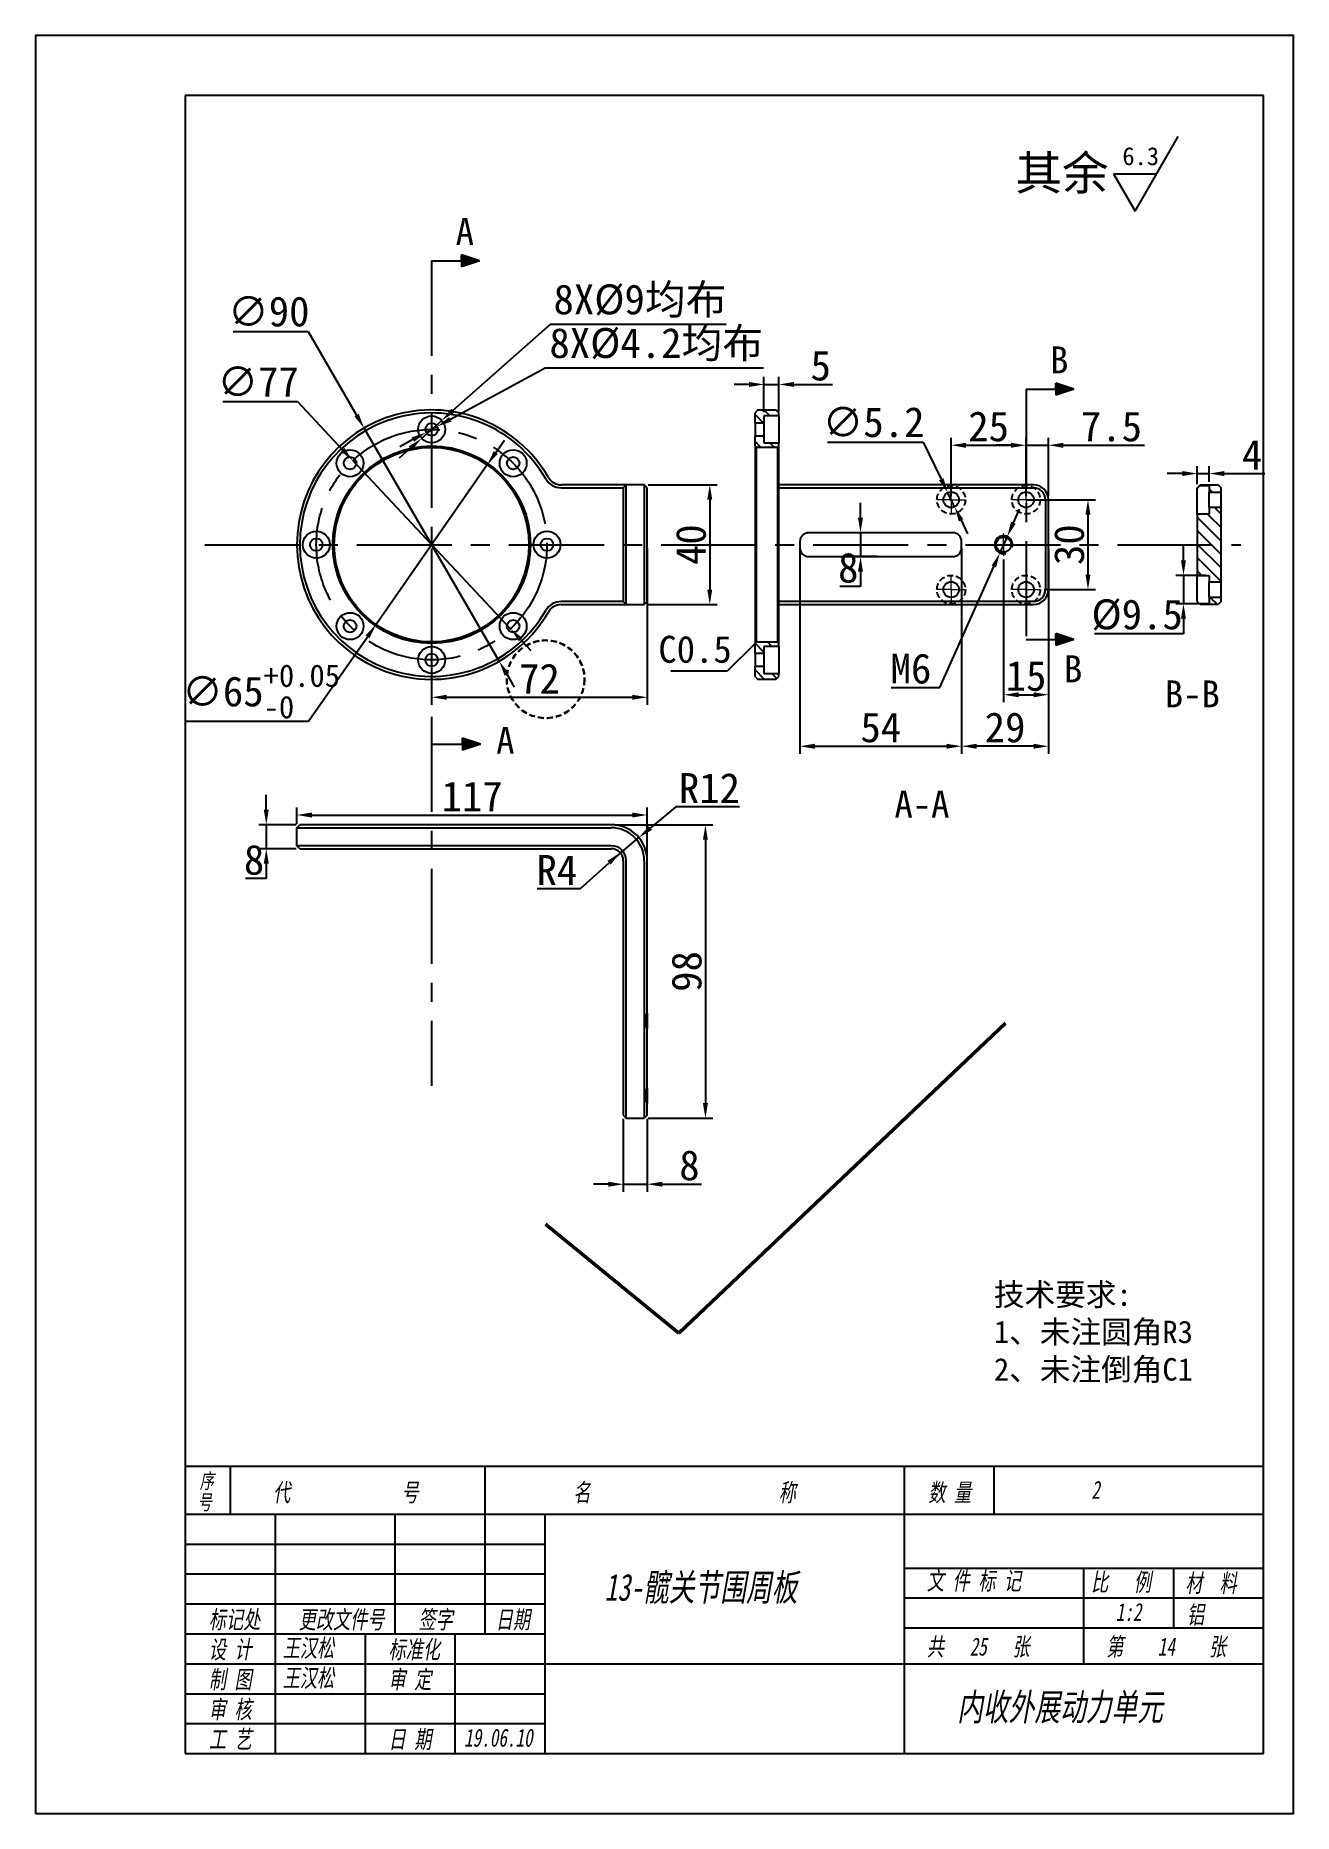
# Model space of a CAD drawing. Header units: millimetres. Extents: x 8840 to 20870, y -7456 to 1741.
# Drawn here: x 13255 to 13675, y -6250 to -5656 of the extents above; entities that cross this region are included whole.
import ezdxf

# ---------------------------------------------------------------- set-up
doc = ezdxf.new("R2010")
doc.units = ezdxf.units.MM
doc.linetypes.add('CENTER', pattern=[50.8, 31.75, -6.35, 6.35, -6.35])
doc.linetypes.add('JIS_02_2.0', pattern=[3, 2, -1])
doc.layers.get('0').update_dxf_attribs({"lineweight": 25})
for name, color, linetype in [('中心线', 5, 'CENTER'), ('临时线', 6, 'Continuous'), ('剖面线', 3, 'Continuous'), ('尺寸', 4, 'Continuous'), ('尺寸标注', 4, 'Continuous'), ('文字', 7, 'Continuous'), ('细实线', 2, 'Continuous'), ('虚线', 1, 'JIS_02_2.0')]:
    doc.layers.add(name, color=color, linetype=linetype)
doc.layers.add('粗实线', color=7, linetype='Continuous', lineweight=25)
doc.styles.get("Standard").update_dxf_attribs({"font": ''})
doc.styles.add('样式 2', font='', dxfattribs={"width": 0.7, "oblique": 10})
doc.styles.get('Standard').set_extended_font_data('SimSun')
doc.styles.get('样式 2').set_extended_font_data('SimSun')
doc.dimstyles.new('ISO-25 1.2', dxfattribs={"dimscale": 2, "dimtxt": 5, "dimasz": 2.5, "dimexe": 1.25, "dimexo": 0.625, "dimtad": 1, "dimtoh": 1, "dimdsep": 46, "dimtxsty": 'Standard', "dimcen": 2.5, "dimclrt": 7, "dimadec": 0, "dimazin": 0, "dimtfac": 1, "dimtmove": 0, "dimatfit": 3, "dimfxl": 1, "dimarcsym": 0})
pattern_1 = [(135, (13914.16, -6116.181), (2.245064, 2.245064), [])]
pattern_2 = [(135, (13672.85, -6116.181), (2.245064, 2.245064), [])]

msp = doc.modelspace()

# ---------------------------------------------------------------- texts
at = {"style": '样式 2', "oblique": 10, "width": 0.7}
for s, height, p in [('序', 5, (13309.726, -6141.222)), ('代             号', 6, (13334.244, -6145.566)), ('名                      称', 6, (13434.506, -6145.566)), ('数 量', 6, (13553.019, -6145.566)), ('2', 6, (13607.449, -6144.709)), ('号', 5, (13309.034, -6148.329)), ('13-髋关节围周板', 9, (13444.907, -6178.755)), ('文 件 标 记', 6, (13552.524, -6175.083)), ('比   例', 6, (13607.372, -6175.52)), ('材  料', 6, (13638.846, -6175.837)), ('标记处', 6, (13312.783, -6188.036)), ('更改文件号', 6, (13342.783, -6188.036)), ('签字', 6, (13382.783, -6188.036)), ('日期', 6, (13408.561, -6188.036)), ('1:2', 6, (13615.588, -6185.52)), ('铝', 6, (13639.399, -6186.405)), ('设 计', 6, (13312.783, -6198.036)), ('王汉松', 6, (13337.449, -6197.52)), ('标准化', 6, (13372.783, -6198.036)), ('共   25   张', 6, (13552.524, -6197.083)), ('第    14    张', 6, (13612.447, -6197.083)), ('制 图', 6, (13312.783, -6208.036)), ('王汉松', 6, (13337.449, -6207.52)), ('审 定', 6, (13372.783, -6208.036)), ('审 核', 6, (13312.783, -6218.036)), ('内收外展动力单元', 9, (13562.64, -6218.755)), ('工 艺', 6, (13312.783, -6228.036)), ('日 期', 6, (13372.783, -6228.036)), ('19.06.10', 6, (13398, -6227.515))]:
    msp.add_text(s, height=height, dxfattribs=at).set_placement(p)
at = {"layer": '尺寸标注', "insert": (13462.868, -5856.375), "char_height": 9, "attachment_point": 1}
msp.add_mtext_dynamic_manual_height_columns('{\\C7;C0.5}', width=14.2971, gutter_width=18.824, heights=[0], dxfattribs=at)
at = {"layer": '尺寸标注', "color": 7, "insert": (13330.214, -5874.935), "char_height": 10, "attachment_point": 5}
msp.add_mtext('\\A1;∅65{\\H7.500000;\\S+0.05^ -0;}', dxfattribs=at)
at = {"layer": '文字'}
msp.add_text('其余', height=11.4, dxfattribs=at).set_placement((13582.096, -5707.423))
at = {"layer": '文字', "ltscale": 0.1, "insert": (13574.897, -6072.691), "char_height": 7.5, "width": 108.27937, "attachment_point": 1}
msp.add_mtext('{\\fSimSun|b0|i0|c134|p2;技术要求:\\P1、未注圆角R3^J2、未注倒角C1}', dxfattribs=at)
at = {"layer": '粗实线', "char_height": 9}
for s, insert, attachment_point in [('{\\C7;A}', (13401.305, -5716.758), 3), ('{\\C7;B}', (13599.78, -5759.675), 3), ('{\\C7;B}', (13604.413, -5871.893), 9), ('{\\C7;B-B}', (13631.961, -5871.281), 1), ('{\\C7;A}', (13414.832, -5886.797), 3), ('{\\C7;A-A}', (13541.692, -5908.097), 1)]:
    msp.add_mtext_dynamic_manual_height_columns(s, width=35.09452, gutter_width=18.824, heights=[0], dxfattribs=dict(at, insert=insert, attachment_point=attachment_point))

# ---------------------------------------------------------------- blocks, each defined once
blk = doc.blocks.new('SW_CENTERMARKSYMBOL_6')
at = {"color": 0, "linetype": 'Continuous', "lineweight": 0}
for p, q in [((-2.5, 0), (-4.75, 0)), ((0, 0), (-2.5, 0)), ((0, 2.5), (0, 4.75)), ((0, 0), (0, 2.5)), ((0, 0), (0, -2.5)), ((0, 0), (2.5, 0)), ((2.5, 0), (4.75, 0)), ((0, -2.5), (0, -4.75))]:
    blk.add_line(p, q, dxfattribs=at)
blk = doc.blocks.new('SW_CENTERMARKSYMBOL_7')
at = {"color": 0, "linetype": 'Continuous', "lineweight": 0}
for p, q in [((-2.5, 0), (-4.75, 0)), ((0, 0), (-2.5, 0)), ((0, 2.5), (0, 4.75)), ((0, 0), (0, 2.5)), ((0, 0), (0, -2.5)), ((0, 0), (2.5, 0)), ((2.5, 0), (4.75, 0)), ((0, -2.5), (0, -4.75))]:
    blk.add_line(p, q, dxfattribs=at)
blk = doc.blocks.new('SW_CENTERMARKSYMBOL_8')
at = {"color": 0, "linetype": 'Continuous', "lineweight": 0}
for p, q in [((-2.5, 0), (-4.75, 0)), ((0, 0), (-2.5, 0)), ((0, 2.5), (0, 4.75)), ((0, 0), (0, 2.5)), ((0, 0), (0, -2.5)), ((0, 0), (2.5, 0)), ((2.5, 0), (4.75, 0)), ((0, -2.5), (0, -4.75))]:
    blk.add_line(p, q, dxfattribs=at)
blk = doc.blocks.new('SW_CENTERMARKSYMBOL_9')
at = {"color": 0, "linetype": 'Continuous', "lineweight": 0}
for p, q in [((-2.5, 0), (-4.75, 0)), ((0, 0), (-2.5, 0)), ((0, 2.5), (0, 4.75)), ((0, 0), (0, 2.5)), ((0, 0), (0, -2.5)), ((0, 0), (2.5, 0)), ((2.5, 0), (4.75, 0)), ((0, -2.5), (0, -4.75))]:
    blk.add_line(p, q, dxfattribs=at)
blk = doc.blocks.new('SW_CENTERMARKSYMBOL_10')
at = {"color": 0, "linetype": 'Continuous', "lineweight": 0}
for p, q in [((-2.5, 0), (-3.75, 0)), ((0, 0), (-2.5, 0)), ((0, 2.5), (0, 3.75)), ((0, 0), (0, 2.5)), ((0, 0), (0, -2.5)), ((0, 0), (2.5, 0)), ((2.5, 0), (3.75, 0)), ((0, -2.5), (0, -3.75))]:
    blk.add_line(p, q, dxfattribs=at)
blk = doc.blocks.new('ra')
at = {"layer": '细实线'}
for p, q in [((0, 0), (6, 10.39)), ((-3, 5.2), (0, 0)), ((-3, 5.2), (3, 5.2))]:
    blk.add_line(p, q, dxfattribs=at)
at = {"layer": '文字'}
blk.add_attdef('RA', (-1.78, 6.39), '', height=2.5, dxfattribs=at)
blk = doc.blocks.new('*D718')
at = {"layer": 'Defpoints', "color": 0}
for p in [(13364.6, -5786.98), (13409.71, -5864.87)]:
    blk.add_point(p, dxfattribs=at)
at = {"layer": '尺寸标注', "color": 0, "lineweight": -2}
for p, q in [((13320.87, -5754.71), (13345.92, -5754.71)), ((13345.92, -5754.71), (13362.1, -5782.66)), ((13409.71, -5864.87), (13364.6, -5786.98)), ((13412.21, -5869.19), (13414.72, -5873.52))]:
    blk.add_line(p, q, dxfattribs=at)
at = {"layer": '尺寸标注', "color": 0}
for points in [[(13362.82, -5782.24), (13361.38, -5783.07), (13364.6, -5786.98)], [(13412.93, -5868.78), (13411.49, -5869.61), (13409.71, -5864.87)]]:
    blk.add_solid(points, dxfattribs=at)
at = {"layer": '尺寸标注', "color": 7, "insert": (13332.77, -5748.07), "char_height": 10, "attachment_point": 5}
blk.add_mtext('∅90', dxfattribs=at)
blk = doc.blocks.new('*D719')
at = {"layer": 'Defpoints', "color": 0}
for p in [(13360.83, -5797.83), (13413.48, -5854.02)]:
    blk.add_point(p, dxfattribs=at)
at = {"layer": '尺寸标注', "color": 0, "lineweight": -2}
for p, q in [((13317.4, -5778.08), (13342.33, -5778.08)), ((13342.33, -5778.08), (13357.41, -5794.18)), ((13413.48, -5854.02), (13360.83, -5797.83)), ((13416.9, -5857.67), (13420.31, -5861.32))]:
    blk.add_line(p, q, dxfattribs=at)
at = {"layer": '尺寸标注', "color": 0}
for points in [[(13358.02, -5793.61), (13356.81, -5794.75), (13360.83, -5797.83)], [(13417.5, -5857.1), (13416.29, -5858.24), (13413.48, -5854.02)]]:
    blk.add_solid(points, dxfattribs=at)
at = {"layer": '尺寸标注', "color": 7, "insert": (13329.24, -5771.45), "char_height": 10, "attachment_point": 5}
blk.add_mtext('∅77', dxfattribs=at)
blk = doc.blocks.new('*D720')
at = {"layer": 'Defpoints', "color": 0}
for p in [(13390.52, -5784.44), (13383.79, -5790.41)]:
    blk.add_point(p, dxfattribs=at)
at = {"layer": '尺寸标注', "color": 0, "lineweight": -2}
for p, q in [((13426.77, -5752.33), (13394.27, -5781.12)), ((13485.46, -5752.33), (13426.77, -5752.33)), ((13383.79, -5790.41), (13390.52, -5784.44)), ((13380.04, -5793.72), (13376.3, -5797.04))]:
    blk.add_line(p, q, dxfattribs=at)
at = {"layer": '尺寸标注', "color": 0}
for points in [[(13393.71, -5780.5), (13394.82, -5781.75), (13390.52, -5784.44)], [(13379.49, -5793.1), (13380.6, -5794.35), (13383.79, -5790.41)]]:
    blk.add_solid(points, dxfattribs=at)
at = {"layer": '尺寸标注', "color": 7, "insert": (13456.74, -5744.52), "char_height": 10, "attachment_point": 5}
blk.add_mtext('8X%%c9均布', dxfattribs=at)
blk = doc.blocks.new('*D721')
at = {"layer": 'Defpoints', "color": 0}
for p in [(13385.31, -5788.42), (13389, -5786.43)]:
    blk.add_point(p, dxfattribs=at)
at = {"layer": '尺寸标注', "color": 0, "lineweight": -2}
for p, q in [((13425.1, -5766.9), (13393.4, -5784.05)), ((13498.01, -5766.9), (13425.1, -5766.9)), ((13380.91, -5790.8), (13376.51, -5793.18)), ((13385.31, -5788.42), (13389, -5786.43))]:
    blk.add_line(p, q, dxfattribs=at)
at = {"layer": '尺寸标注', "color": 0}
for points in [[(13393, -5783.31), (13393.8, -5784.78), (13389, -5786.43)], [(13380.51, -5790.07), (13381.31, -5791.54), (13385.31, -5788.42)]]:
    blk.add_solid(points, dxfattribs=at)
at = {"layer": '尺寸标注', "color": 7, "insert": (13462.18, -5759.09), "char_height": 10, "attachment_point": 5}
blk.add_mtext('8X%%c4.2均布', dxfattribs=at)
blk = doc.blocks.new('*D722')
at = {"layer": 'Defpoints', "color": 0}
for p in [(13447.16, -5919.51), (13458.16, -6017.51), (13478.58, -6017.51)]:
    blk.add_point(p, dxfattribs=at)
at = {"layer": '尺寸标注', "color": 0, "lineweight": -2}
for p, q in [((13448.41, -5919.51), (13481.08, -5919.51)), ((13478.58, -5924.51), (13478.58, -6012.51)), ((13459.41, -6017.51), (13481.08, -6017.51))]:
    blk.add_line(p, q, dxfattribs=at)
at = {"layer": '尺寸标注', "color": 0}
for points in [[(13477.74, -5924.51), (13479.41, -5924.51), (13478.58, -5919.51)], [(13477.74, -6012.51), (13479.41, -6012.51), (13478.58, -6017.51)]]:
    blk.add_solid(points, dxfattribs=at)
at = {"layer": '尺寸标注', "color": 7, "insert": (13472.33, -5968.51), "char_height": 10, "attachment_point": 5, "rotation": 90}
blk.add_mtext('98', dxfattribs=at)
blk = doc.blocks.new('*D723')
at = {"layer": 'Defpoints', "color": 0}
for p in [(13456.35, -5923.8), (13447.16, -5931.51)]:
    blk.add_point(p, dxfattribs=at)
at = {"layer": '尺寸标注', "color": 0, "lineweight": -2}
for p, q in [((13468.65, -5913.48), (13460.18, -5920.59)), ((13489.9, -5913.48), (13468.65, -5913.48)), ((13447.16, -5931.51), (13456.35, -5923.8))]:
    blk.add_line(p, q, dxfattribs=at)
at = {"layer": '尺寸标注', "color": 0}
blk.add_solid([(13459.64, -5919.95), (13460.72, -5921.23), (13456.35, -5923.8)], dxfattribs=at)
at = {"layer": '尺寸标注', "color": 7, "insert": (13479.9, -5907.23), "char_height": 10, "attachment_point": 5}
blk.add_mtext('R12', dxfattribs=at)
blk = doc.blocks.new('*D724')
at = {"layer": 'Defpoints', "color": 0}
for p in [(13447.16, -5931.51), (13450.12, -5928.82)]:
    blk.add_point(p, dxfattribs=at)
at = {"layer": '尺寸标注', "color": 0, "lineweight": -2}
for p, q in [((13436.88, -5940.85), (13446.42, -5932.19)), ((13422.35, -5940.85), (13436.88, -5940.85))]:
    blk.add_line(p, q, dxfattribs=at)
at = {"layer": '尺寸标注', "color": 0}
blk.add_solid([(13445.85, -5931.57), (13446.98, -5932.8), (13450.12, -5928.82)], dxfattribs=at)
at = {"layer": '尺寸标注', "color": 7, "insert": (13428.99, -5934.6), "char_height": 10, "attachment_point": 5}
blk.add_mtext('R4', dxfattribs=at)
blk = doc.blocks.new('*D725')
at = {"layer": 'Defpoints', "color": 0}
for p in [(13451.16, -6016.51), (13459.16, -6016.51), (13459.16, -6039.59)]:
    blk.add_point(p, dxfattribs=at)
at = {"layer": '尺寸标注', "color": 0, "lineweight": -2}
for p, q in [((13451.16, -6017.76), (13451.16, -6042.09)), ((13459.16, -6017.76), (13459.16, -6042.09)), ((13446.16, -6039.59), (13441.16, -6039.59)), ((13451.16, -6039.59), (13459.16, -6039.59)), ((13464.16, -6039.59), (13477.32, -6039.59))]:
    blk.add_line(p, q, dxfattribs=at)
at = {"layer": '尺寸标注', "color": 0}
for points in [[(13446.16, -6038.76), (13446.16, -6040.43), (13451.16, -6039.59)], [(13464.16, -6038.76), (13464.16, -6040.43), (13459.16, -6039.59)]]:
    blk.add_solid(points, dxfattribs=at)
at = {"layer": '尺寸标注', "color": 7, "insert": (13473.24, -6033.34), "char_height": 10, "attachment_point": 5}
blk.add_mtext('8', dxfattribs=at)
blk = doc.blocks.new('*D726')
at = {"layer": 'Defpoints', "color": 0}
for p in [(13343.16, -5919.51), (13331.94, -5927.51), (13343.16, -5927.51)]:
    blk.add_point(p, dxfattribs=at)
at = {"layer": '尺寸标注', "color": 0, "lineweight": -2}
for p, q in [((13331.94, -5914.51), (13331.94, -5909.51)), ((13341.91, -5919.51), (13329.44, -5919.51)), ((13331.94, -5919.51), (13331.94, -5927.51)), ((13341.91, -5927.51), (13329.44, -5927.51)), ((13331.94, -5932.51), (13331.94, -5937.51)), ((13331.94, -5937.51), (13325.02, -5937.51))]:
    blk.add_line(p, q, dxfattribs=at)
at = {"layer": '尺寸标注', "color": 0}
for points in [[(13331.11, -5914.51), (13332.77, -5914.51), (13331.94, -5919.51)], [(13331.11, -5932.51), (13332.77, -5932.51), (13331.94, -5927.51)]]:
    blk.add_solid(points, dxfattribs=at)
at = {"layer": '尺寸标注', "color": 7, "insert": (13327.86, -5931.26), "char_height": 10, "attachment_point": 5}
blk.add_mtext('8', dxfattribs=at)
blk = doc.blocks.new('*D727')
at = {"layer": 'Defpoints', "color": 0}
for p in [(13342.16, -5920.51), (13459.16, -5916.25), (13459.16, -5931.51)]:
    blk.add_point(p, dxfattribs=at)
at = {"layer": '尺寸标注', "color": 0, "lineweight": -2}
for p, q in [((13342.16, -5919.26), (13342.16, -5913.75)), ((13459.16, -5930.26), (13459.16, -5913.75)), ((13347.16, -5916.25), (13454.16, -5916.25))]:
    blk.add_line(p, q, dxfattribs=at)
at = {"layer": '尺寸标注', "color": 0}
for points in [[(13347.16, -5915.42), (13347.16, -5917.08), (13342.16, -5916.25)], [(13454.16, -5915.42), (13454.16, -5917.08), (13459.16, -5916.25)]]:
    blk.add_solid(points, dxfattribs=at)
at = {"layer": '尺寸标注', "color": 7, "insert": (13400.66, -5910), "char_height": 10, "attachment_point": 5}
blk.add_mtext('117', dxfattribs=at)
blk = doc.blocks.new('*D728')
at = {"layer": 'Defpoints', "color": 0}
for p in [(13387.16, -5825.92), (13459.16, -5825.92), (13459.16, -5876.91)]:
    blk.add_point(p, dxfattribs=at)
at = {"layer": '尺寸标注', "color": 0, "lineweight": -2}
for p, q in [((13387.16, -5827.17), (13387.16, -5879.41)), ((13459.16, -5827.17), (13459.16, -5879.41)), ((13392.16, -5876.91), (13454.16, -5876.91))]:
    blk.add_line(p, q, dxfattribs=at)
at = {"layer": '尺寸标注', "color": 0}
for points in [[(13392.16, -5876.08), (13392.16, -5877.75), (13387.16, -5876.91)], [(13454.16, -5876.08), (13454.16, -5877.75), (13459.16, -5876.91)]]:
    blk.add_solid(points, dxfattribs=at)
at = {"layer": '尺寸标注', "color": 7, "insert": (13423.16, -5870.66), "char_height": 10, "attachment_point": 5}
blk.add_mtext('72', dxfattribs=at)
blk = doc.blocks.new('*D729')
at = {"layer": 'Defpoints', "color": 0}
for p in [(13503.13, -5772.39), (13498.13, -5782.92), (13503.13, -5782.92)]:
    blk.add_point(p, dxfattribs=at)
at = {"layer": '尺寸标注', "color": 0, "lineweight": -2}
for p, q in [((13493.13, -5772.39), (13488.13, -5772.39)), ((13498.13, -5781.67), (13498.13, -5769.89)), ((13498.13, -5772.39), (13503.13, -5772.39)), ((13503.13, -5781.67), (13503.13, -5769.89)), ((13508.13, -5772.39), (13521.02, -5772.39))]:
    blk.add_line(p, q, dxfattribs=at)
at = {"layer": '尺寸标注', "color": 0}
for points in [[(13493.13, -5771.56), (13493.13, -5773.23), (13498.13, -5772.39)], [(13508.13, -5771.56), (13508.13, -5773.23), (13503.13, -5772.39)]]:
    blk.add_solid(points, dxfattribs=at)
at = {"layer": '尺寸标注', "color": 7, "insert": (13517.07, -5766.14), "char_height": 10, "attachment_point": 5}
blk.add_mtext('5', dxfattribs=at)
blk = doc.blocks.new('*D730')
at = {"layer": 'Defpoints', "color": 0}
for p in [(13537.13, -5821.92), (13530.36, -5829.92), (13537.13, -5829.92)]:
    blk.add_point(p, dxfattribs=at)
at = {"layer": '尺寸标注', "color": 0, "lineweight": -2}
for p, q in [((13530.36, -5816.92), (13530.36, -5811.92)), ((13535.88, -5821.92), (13527.86, -5821.92)), ((13530.36, -5821.92), (13530.36, -5829.92)), ((13535.88, -5829.92), (13527.86, -5829.92)), ((13530.36, -5834.92), (13530.36, -5839.92)), ((13530.36, -5839.92), (13523.44, -5839.92))]:
    blk.add_line(p, q, dxfattribs=at)
at = {"layer": '尺寸标注', "color": 0}
for points in [[(13529.53, -5816.92), (13531.19, -5816.92), (13530.36, -5821.92)], [(13529.53, -5834.92), (13531.19, -5834.92), (13530.36, -5829.92)]]:
    blk.add_solid(points, dxfattribs=at)
at = {"layer": '尺寸标注', "color": 7, "insert": (13526.28, -5833.67), "char_height": 10, "attachment_point": 5}
blk.add_mtext('8', dxfattribs=at)
blk = doc.blocks.new('*D731')
at = {"layer": 'Defpoints', "color": 0}
for p in [(13590.38, -5810.92), (13590.38, -5840.92), (13606.31, -5840.92)]:
    blk.add_point(p, dxfattribs=at)
at = {"layer": '尺寸标注', "color": 0, "lineweight": -2}
for p, q in [((13591.63, -5810.92), (13608.81, -5810.92)), ((13606.31, -5815.92), (13606.31, -5835.92)), ((13591.63, -5840.92), (13608.81, -5840.92))]:
    blk.add_line(p, q, dxfattribs=at)
at = {"layer": '尺寸标注', "color": 0}
for points in [[(13605.47, -5815.92), (13607.14, -5815.92), (13606.31, -5810.92)], [(13605.47, -5835.92), (13607.14, -5835.92), (13606.31, -5840.92)]]:
    blk.add_solid(points, dxfattribs=at)
at = {"layer": '尺寸标注', "color": 7, "insert": (13600.06, -5825.92), "char_height": 10, "attachment_point": 5, "rotation": 90}
blk.add_mtext('30', dxfattribs=at)
blk = doc.blocks.new('*D732')
at = {"layer": 'Defpoints', "color": 0}
for p in [(13646.8, -5836.17), (13638.19, -5845.67), (13646.8, -5845.67)]:
    blk.add_point(p, dxfattribs=at)
at = {"layer": '尺寸标注', "color": 0, "lineweight": -2}
for p, q in [((13638.19, -5831.17), (13638.19, -5826.17)), ((13645.55, -5836.17), (13635.69, -5836.17)), ((13638.19, -5836.17), (13638.19, -5845.67)), ((13645.55, -5845.67), (13635.69, -5845.67)), ((13638.19, -5850.67), (13638.19, -5855.67)), ((13638.19, -5855.67), (13608.5, -5855.67))]:
    blk.add_line(p, q, dxfattribs=at)
at = {"layer": '尺寸标注', "color": 0}
for points in [[(13637.36, -5831.17), (13639.03, -5831.17), (13638.19, -5836.17)], [(13637.36, -5850.67), (13639.03, -5850.67), (13638.19, -5845.67)]]:
    blk.add_solid(points, dxfattribs=at)
at = {"layer": '尺寸标注', "color": 7, "insert": (13622.72, -5849.42), "char_height": 10, "attachment_point": 5}
blk.add_mtext('%%C9.5', dxfattribs=at)
blk = doc.blocks.new('*D733')
at = {"layer": 'Defpoints', "color": 0}
for p in [(13458.16, -5805.92), (13458.16, -5845.92), (13480.03, -5845.92)]:
    blk.add_point(p, dxfattribs=at)
at = {"layer": '尺寸标注', "color": 0, "lineweight": -2}
for p, q in [((13459.41, -5805.92), (13482.53, -5805.92)), ((13480.03, -5810.92), (13480.03, -5840.92)), ((13459.41, -5845.92), (13482.53, -5845.92))]:
    blk.add_line(p, q, dxfattribs=at)
at = {"layer": '尺寸标注', "color": 0}
for points in [[(13479.19, -5810.92), (13480.86, -5810.92), (13480.03, -5805.92)], [(13479.19, -5840.92), (13480.86, -5840.92), (13480.03, -5845.92)]]:
    blk.add_solid(points, dxfattribs=at)
at = {"layer": '尺寸标注', "color": 7, "insert": (13473.78, -5825.92), "char_height": 10, "attachment_point": 5, "rotation": 90}
blk.add_mtext('40', dxfattribs=at)
blk = doc.blocks.new('*D734')
at = {"layer": 'Defpoints', "color": 0}
for p in [(13646.8, -5802.16), (13642.8, -5806.93), (13646.8, -5806.17)]:
    blk.add_point(p, dxfattribs=at)
at = {"layer": '尺寸标注', "color": 0, "lineweight": -2}
for p, q in [((13637.8, -5802.16), (13632.8, -5802.16)), ((13642.8, -5805.68), (13642.8, -5799.66)), ((13642.8, -5802.16), (13646.8, -5802.16)), ((13646.8, -5804.92), (13646.8, -5799.66)), ((13651.8, -5802.16), (13665.41, -5802.16))]:
    blk.add_line(p, q, dxfattribs=at)
at = {"layer": '尺寸标注', "color": 0}
for points in [[(13637.8, -5801.33), (13637.8, -5803), (13642.8, -5802.16)], [(13651.8, -5801.33), (13651.8, -5803), (13646.8, -5802.16)]]:
    blk.add_solid(points, dxfattribs=at)
at = {"layer": '尺寸标注', "color": 7, "insert": (13661.11, -5795.91), "char_height": 10, "attachment_point": 5}
blk.add_mtext('4', dxfattribs=at)
blk = doc.blocks.new('*D735')
at = {"layer": 'Defpoints', "color": 0}
for p in [(13593.13, -5825.92), (13578.13, -5829.67), (13593.13, -5876.07)]:
    blk.add_point(p, dxfattribs=at)
at = {"layer": '尺寸标注', "color": 0, "lineweight": -2}
for p, q in [((13578.13, -5830.92), (13578.13, -5878.57)), ((13593.13, -5827.17), (13593.13, -5878.57)), ((13583.13, -5876.07), (13588.13, -5876.07))]:
    blk.add_line(p, q, dxfattribs=at)
at = {"layer": '尺寸标注', "color": 0}
for points in [[(13583.13, -5875.24), (13583.13, -5876.91), (13578.13, -5876.07)], [(13588.13, -5875.24), (13588.13, -5876.91), (13593.13, -5876.07)]]:
    blk.add_solid(points, dxfattribs=at)
at = {"layer": '尺寸标注', "color": 7, "insert": (13585.63, -5869.82), "char_height": 10, "attachment_point": 5}
blk.add_mtext('15', dxfattribs=at)
blk = doc.blocks.new('*D736')
at = {"layer": 'Defpoints', "color": 0}
for p in [(13564.13, -5825.92), (13593.13, -5825.92), (13564.13, -5893.27)]:
    blk.add_point(p, dxfattribs=at)
at = {"layer": '尺寸标注', "color": 0, "lineweight": -2}
for p, q in [((13564.13, -5827.17), (13564.13, -5895.77)), ((13593.13, -5827.17), (13593.13, -5895.77)), ((13588.13, -5893.27), (13569.13, -5893.27))]:
    blk.add_line(p, q, dxfattribs=at)
at = {"layer": '尺寸标注', "color": 0}
for points in [[(13569.13, -5892.44), (13569.13, -5894.1), (13564.13, -5893.27)], [(13588.13, -5892.44), (13588.13, -5894.1), (13593.13, -5893.27)]]:
    blk.add_solid(points, dxfattribs=at)
at = {"layer": '尺寸标注', "color": 7, "insert": (13578.63, -5887.02), "char_height": 10, "attachment_point": 5}
blk.add_mtext('29', dxfattribs=at)
blk = doc.blocks.new('*D737')
at = {"layer": 'Defpoints', "color": 0}
for p in [(13510.13, -5825.92), (13564.13, -5825.92), (13564.13, -5893.27)]:
    blk.add_point(p, dxfattribs=at)
at = {"layer": '尺寸标注', "color": 0, "lineweight": -2}
for p, q in [((13510.13, -5827.17), (13510.13, -5895.77)), ((13564.13, -5827.17), (13564.13, -5895.77)), ((13515.13, -5893.27), (13559.13, -5893.27))]:
    blk.add_line(p, q, dxfattribs=at)
at = {"layer": '尺寸标注', "color": 0}
for points in [[(13515.13, -5892.44), (13515.13, -5894.1), (13510.13, -5893.27)], [(13559.13, -5892.44), (13559.13, -5894.1), (13564.13, -5893.27)]]:
    blk.add_solid(points, dxfattribs=at)
at = {"layer": '尺寸标注', "color": 7, "insert": (13537.13, -5887.02), "char_height": 10, "attachment_point": 5}
blk.add_mtext('54', dxfattribs=at)
blk = doc.blocks.new('*D738')
at = {"layer": 'Defpoints', "color": 0}
for p in [(13579.35, -5823.19), (13576.91, -5828.66)]:
    blk.add_point(p, dxfattribs=at)
at = {"layer": '尺寸标注', "color": 0, "lineweight": -2}
for p, q in [((13581.4, -5818.62), (13583.44, -5814.06)), ((13579.35, -5823.19), (13576.91, -5828.66)), ((13556.8, -5873.63), (13574.86, -5833.23)), ((13540.54, -5873.63), (13556.8, -5873.63))]:
    blk.add_line(p, q, dxfattribs=at)
at = {"layer": '尺寸标注', "color": 0}
for points in [[(13580.63, -5818.28), (13582.16, -5818.96), (13579.35, -5823.19)], [(13574.1, -5832.89), (13575.63, -5833.57), (13576.91, -5828.66)]]:
    blk.add_solid(points, dxfattribs=at)
at = {"layer": '尺寸标注', "color": 7, "insert": (13547.21, -5867.38), "char_height": 10, "attachment_point": 5}
blk.add_mtext('M6', dxfattribs=at)
blk = doc.blocks.new('*D739')
at = {"layer": 'Defpoints', "color": 0}
for p in [(13559.5, -5808.58), (13561.76, -5813.27)]:
    blk.add_point(p, dxfattribs=at)
at = {"layer": '尺寸标注', "color": 0, "lineweight": -2}
for p, q in [((13519.34, -5791.68), (13551.33, -5791.68)), ((13551.33, -5791.68), (13557.32, -5804.08)), ((13561.76, -5813.27), (13559.5, -5808.58)), ((13563.94, -5817.77), (13566.11, -5822.27))]:
    blk.add_line(p, q, dxfattribs=at)
at = {"layer": '尺寸标注', "color": 0}
for points in [[(13558.07, -5803.72), (13556.57, -5804.44), (13559.5, -5808.58)], [(13564.69, -5817.41), (13563.18, -5818.13), (13561.76, -5813.27)]]:
    blk.add_solid(points, dxfattribs=at)
at = {"layer": '尺寸标注', "color": 7, "insert": (13534.71, -5785.04), "char_height": 10, "attachment_point": 5}
blk.add_mtext('∅5.2', dxfattribs=at)
blk = doc.blocks.new('*D740')
at = {"layer": 'Defpoints', "color": 0}
for p in [(13593.13, -5792.71), (13585.63, -5810.92), (13593.13, -5810.92)]:
    blk.add_point(p, dxfattribs=at)
at = {"layer": '尺寸标注', "color": 0, "lineweight": -2}
for p, q in [((13585.63, -5809.67), (13585.63, -5790.21)), ((13593.13, -5809.67), (13593.13, -5790.21)), ((13580.63, -5792.71), (13575.63, -5792.71)), ((13585.63, -5792.71), (13593.13, -5792.71)), ((13598.13, -5792.71), (13625.19, -5792.71))]:
    blk.add_line(p, q, dxfattribs=at)
at = {"layer": '尺寸标注', "color": 0}
for points in [[(13580.63, -5791.88), (13580.63, -5793.55), (13585.63, -5792.71)], [(13598.13, -5791.88), (13598.13, -5793.55), (13593.13, -5792.71)]]:
    blk.add_solid(points, dxfattribs=at)
at = {"layer": '尺寸标注', "color": 7, "insert": (13614.16, -5786.46), "char_height": 10, "attachment_point": 5}
blk.add_mtext('7.5', dxfattribs=at)
blk = doc.blocks.new('*D741')
at = {"layer": 'Defpoints', "color": 0}
for p in [(13585.63, -5792.71), (13560.63, -5810.92), (13585.63, -5810.92)]:
    blk.add_point(p, dxfattribs=at)
at = {"layer": '尺寸标注', "color": 0, "lineweight": -2}
for p, q in [((13560.63, -5809.67), (13560.63, -5790.21)), ((13585.63, -5809.67), (13585.63, -5790.21)), ((13565.63, -5792.71), (13580.63, -5792.71))]:
    blk.add_line(p, q, dxfattribs=at)
at = {"layer": '尺寸标注', "color": 0}
for points in [[(13565.63, -5791.88), (13565.63, -5793.55), (13560.63, -5792.71)], [(13580.63, -5791.88), (13580.63, -5793.55), (13585.63, -5792.71)]]:
    blk.add_solid(points, dxfattribs=at)
at = {"layer": '尺寸标注', "color": 7, "insert": (13573.13, -5786.46), "char_height": 10, "attachment_point": 5}
blk.add_mtext('25', dxfattribs=at)
blk = doc.blocks.new('CHECK_DWG')
at = {"layer": '粗实线', "color": 1, "linetype": 'ByBlock', "lineweight": 50}
blk.add_line((0, 0), (109.02, 103.6), dxfattribs=at)
at = {"layer": '粗实线', "color": 1, "linetype": 'ByBlock', "lineweight": 50, "ltscale": 2}
blk.add_line((-44.59, 36.45), (0, 0), dxfattribs=at)

# ---------------------------------------------------------------- dimensions: what is measured, and where the dimension line sits
at = {"layer": '尺寸标注'}
for p1, p2, text, picture, middle in [((13383.787, -5790.409), (13390.523, -5784.441), '8X%%c9均布', '*D720', (13456.738, -5752.33)), ((13385.308, -5788.424), (13389.002, -5786.426), '8X%%c4.2均布', '*D721', (13462.178, -5766.899)), ((13579.354, -5823.186), (13576.905, -5828.664), 'M6', '*D738', (13547.207, -5873.633))]:
    dim = msp.add_diameter_dim_2p(p1=p1, p2=p2, text=text, dimstyle='ISO-25 1.2', dxfattribs=at)
    dim.commit()
    dim.dimension.update_dxf_attribs({"geometry": picture, "text_midpoint": middle, "dimtype": 163})
for p1, p2, picture, middle in [((13409.705, -5864.867), (13364.605, -5786.983), '*D718', (13332.766, -5754.709)), ((13413.477, -5854.021), (13360.833, -5797.829), '*D719', (13329.24, -5778.085)), ((13561.761, -5813.266), (13559.499, -5808.584), '*D739', (13534.713, -5791.68))]:
    dim = msp.add_diameter_dim_2p(p1=p1, p2=p2, dimstyle='ISO-25 1.2', dxfattribs=at)
    dim.commit()
    dim.dimension.update_dxf_attribs({"geometry": picture, "text_midpoint": middle, "dimtype": 163})
for base, p1, p2, picture, middle in [((13503.13, -5772.392), (13498.13, -5782.925), (13503.13, -5782.925), '*D729', (13517.074, -5766.142)), ((13585.63, -5792.712), (13560.63, -5810.925), (13585.63, -5810.925), '*D741', (13573.13, -5786.462)), ((13593.13, -5792.712), (13585.63, -5810.925), (13593.13, -5810.925), '*D740', (13614.158, -5786.462)), ((13646.804, -5802.163), (13642.804, -5806.925), (13646.804, -5806.175), '*D734', (13661.109, -5795.913)), ((13459.155, -5876.912), (13387.155, -5825.925), (13459.155, -5825.925), '*D728', (13423.155, -5870.662)), ((13564.13, -5893.269), (13510.13, -5825.925), (13564.13, -5825.925), '*D737', (13537.13, -5887.019)), ((13564.13, -5893.269), (13593.13, -5825.925), (13564.13, -5825.925), '*D736', (13578.63, -5887.019)), ((13593.13, -5876.074), (13578.13, -5829.675), (13593.13, -5825.925), '*D735', (13585.63, -5869.824)), ((13459.155, -5916.25), (13342.155, -5920.514), (13459.155, -5931.514), '*D727', (13400.655, -5910)), ((13459.155, -6039.593), (13451.155, -6016.514), (13459.155, -6016.514), '*D725', (13473.238, -6033.343))]:
    dim = msp.add_linear_dim(base=base, p1=p1, p2=p2, dimstyle='ISO-25 1.2', dxfattribs=at)
    dim.commit()
    dim.dimension.update_dxf_attribs({"geometry": picture, "text_midpoint": middle})
for base, p1, p2, picture, middle in [((13480.028, -5845.925), (13458.155, -5805.925), (13458.155, -5845.925), '*D733', (13473.778, -5825.925)), ((13530.36, -5829.925), (13537.13, -5821.925), (13537.13, -5829.925), '*D730', (13526.276, -5833.675)), ((13606.306, -5840.925), (13590.38, -5810.925), (13590.38, -5840.925), '*D731', (13600.056, -5825.925)), ((13331.94, -5927.514), (13343.155, -5919.514), (13343.155, -5927.514), '*D726', (13327.857, -5931.264)), ((13478.577, -6017.514), (13447.155, -5919.514), (13458.155, -6017.514), '*D722', (13472.327, -5968.514))]:
    dim = msp.add_linear_dim(base=base, p1=p1, p2=p2, angle=90, dimstyle='ISO-25 1.2', dxfattribs=at)
    dim.commit()
    dim.dimension.update_dxf_attribs({"geometry": picture, "text_midpoint": middle})
dim = msp.add_linear_dim(base=(13638.194, -5845.675), p1=(13646.804, -5836.175), p2=(13646.804, -5845.675), angle=90, dimstyle='ISO-25 1.2', override={"dimlfac": 1, "dimpost": '%%C<>'}, dxfattribs=at)
dim.commit()
dim.dimension.update_dxf_attribs({"geometry": '*D732', "text_midpoint": (13622.722, -5849.425)})
for mpoint, picture, middle in [((13456.349, -5923.802), '*D723', (13479.901, -5913.484)), ((13450.115, -5928.823), '*D724', (13428.988, -5940.855))]:
    dim = msp.add_radius_dim(center=(13447.155, -5931.514), mpoint=mpoint, dimstyle='ISO-25 1.2', dxfattribs=at)
    dim.commit()
    dim.dimension.update_dxf_attribs({"geometry": picture, "text_midpoint": middle, "dimtype": 164})

# ---------------------------------------------------------------- hatches: boundary and pattern name
at = {"layer": '剖面线'}
h = msp.add_hatch(dxfattribs=at)
h.set_pattern_fill('ANSI31', color=256, style=0)
h.set_pattern_definition(pattern_1)
h.paths.add_polyline_path([(13498.13, -5785.325), (13495.13, -5785.325), (13495.13, -5781.925), (13496.13, -5780.925), (13502.13, -5780.925), (13503.13, -5781.925), (13503.13, -5782.925), (13498.13, -5782.925)], flags=0)
h = msp.add_hatch(dxfattribs=at)
h.set_pattern_fill('ANSI31', color=256, style=0)
h.set_pattern_definition(pattern_1)
h.paths.add_polyline_path([(13495.63, -5793.425), (13495.13, -5792.925), (13495.13, -5789.525), (13498.13, -5789.525), (13498.13, -5791.925), (13503.13, -5791.925), (13503.13, -5792.925), (13502.63, -5793.425)], flags=0)
h = msp.add_hatch(dxfattribs=at)
h.set_pattern_fill('ANSI31', color=256, style=0)
h.set_pattern_definition(pattern_2)
h.paths.add_polyline_path([(13650.804, -5808.325), (13646.804, -5808.325), (13646.804, -5806.175), (13643.554, -5806.175), (13643.804, -5805.925), (13649.804, -5805.925), (13650.804, -5806.925)], flags=0)
h = msp.add_hatch(dxfattribs=at)
h.set_pattern_fill('ANSI31', color=256, style=0)
h.set_pattern_definition(pattern_2)
h.paths.add_polyline_path([(13646.804, -5813.525), (13650.804, -5813.525), (13650.804, -5838.325), (13646.804, -5838.325), (13646.804, -5836.175), (13642.804, -5836.175), (13642.804, -5815.675), (13646.804, -5815.675)], flags=0)
h = msp.add_hatch(dxfattribs=at)
h.set_pattern_fill('ANSI31', color=256, style=0)
h.set_pattern_definition(pattern_2)
h.paths.add_polyline_path([(13646.804, -5843.525), (13650.804, -5843.525), (13650.804, -5844.925), (13649.804, -5845.925), (13643.804, -5845.925), (13643.554, -5845.675), (13646.804, -5845.675)], flags=0)
h = msp.add_hatch(dxfattribs=at)
h.set_pattern_fill('ANSI31', color=256, style=0)
h.set_pattern_definition(pattern_1)
h.paths.add_polyline_path([(13498.13, -5862.325), (13495.13, -5862.325), (13495.13, -5858.925), (13495.63, -5858.425), (13502.63, -5858.425), (13503.13, -5858.925), (13503.13, -5859.925), (13498.13, -5859.925)], flags=0)
h = msp.add_hatch(dxfattribs=at)
h.set_pattern_fill('ANSI31', color=256, style=0)
h.set_pattern_definition(pattern_1)
h.paths.add_polyline_path([(13496.13, -5870.925), (13495.13, -5869.925), (13495.13, -5866.525), (13498.13, -5866.525), (13498.13, -5868.925), (13503.13, -5868.925), (13503.13, -5869.925), (13502.13, -5870.925)], flags=0)
at = {"layer": '粗实线'}
h = msp.add_hatch(color=256, dxfattribs=at)
h.paths.add_polyline_path([(13403.155, -5731.04), (13397.155, -5731.04), (13397.155, -5733.04)])
h.paths.add_polyline_path([(13403.155, -5731.04), (13397.155, -5729.04), (13397.155, -5731.04)])
h = msp.add_hatch(color=256, dxfattribs=at)
h.paths.add_polyline_path([(13601.63, -5773.958), (13595.63, -5773.958), (13595.63, -5775.958)])
h.paths.add_polyline_path([(13601.63, -5773.958), (13595.63, -5771.958), (13595.63, -5773.958)])
h = msp.add_hatch(color=256, dxfattribs=at)
h.paths.add_polyline_path([(13601.63, -5857.61), (13595.63, -5857.61), (13595.63, -5855.61)])
h.paths.add_polyline_path([(13601.63, -5857.61), (13595.63, -5859.61), (13595.63, -5857.61)])
h = msp.add_hatch(color=256, dxfattribs=at)
h.paths.add_polyline_path([(13403.469, -5892.619), (13397.469, -5892.619), (13397.469, -5894.619)])
h.paths.add_polyline_path([(13403.469, -5892.619), (13397.469, -5890.619), (13397.469, -5892.619)])

# ---------------------------------------------------------------- linework, layer by layer
for p, q in [((13664.91, -5675.824), (13304.91, -5675.824)), ((13304.91, -5675.824), (13304.91, -6229.824)), ((13664.91, -6229.824), (13664.91, -5675.824)), ((13304.91, -6133.824), (13664.91, -6133.824)), ((13319.91, -6133.824), (13319.91, -6149.824)), ((13404.91, -6133.824), (13404.91, -6149.824)), ((13544.91, -6133.824), (13544.91, -6229.824)), ((13574.91, -6133.824), (13574.91, -6149.824)), ((13304.91, -6149.824), (13664.91, -6149.824)), ((13424.91, -6149.824), (13424.91, -6229.824)), ((13544.91, -6167.824), (13664.91, -6167.824)), ((13304.91, -6179.824), (13424.91, -6179.824)), ((13424.91, -6199.824), (13664.91, -6199.824)), ((13304.91, -6229.824), (13664.91, -6229.824))]:
    msp.add_line(p, q)
msp.add_lwpolyline([(13254.91, -6249.824), (13674.91, -6249.824), (13674.91, -5655.824), (13254.91, -5655.824)], close=True)
at = {"layer": '中心线'}
for p, q in [((13387.155, -5731.04), (13387.155, -6006.689)), ((13585.63, -5773.958), (13585.63, -5858.437)), ((13311.375, -5825.925), (13657.328, -5825.925))]:
    msp.add_line(p, q, dxfattribs=at)
msp.add_circle((13387.155, -5825.925), 38.5, dxfattribs=at)
at = {"layer": '临时线'}
for p, q in [((13334.91, -6149.824), (13334.91, -6229.824)), ((13374.91, -6149.824), (13374.91, -6189.824)), ((13404.91, -6149.824), (13404.91, -6189.824)), ((13304.91, -6159.824), (13424.91, -6159.824)), ((13304.91, -6169.824), (13424.91, -6169.824)), ((13604.834, -6167.824), (13604.834, -6199.824)), ((13634.834, -6167.824), (13634.834, -6187.824)), ((13544.91, -6177.824), (13664.91, -6177.824)), ((13544.91, -6187.824), (13664.91, -6187.824)), ((13304.91, -6189.824), (13424.91, -6189.824)), ((13364.91, -6189.824), (13364.91, -6229.824)), ((13394.91, -6189.824), (13394.91, -6229.824)), ((13304.91, -6199.824), (13424.91, -6199.824)), ((13304.91, -6209.824), (13424.91, -6209.824)), ((13304.91, -6219.824), (13424.91, -6219.824))]:
    msp.add_line(p, q, dxfattribs=at)
at = {"layer": '尺寸标注'}
for p, q in [((13408.58, -5795.148), (13411.436, -5791.044)), ((13405.723, -5799.251), (13368.587, -5852.599)), ((13585.63, -5810.925), (13593.13, -5810.925)), ((13346.082, -5884.928), (13365.73, -5856.702)), ((13495.13, -5858.925), (13485.843, -5868.229)), ((13485.843, -5868.229), (13466.987, -5868.229)), ((13304.91, -5884.928), (13346.082, -5884.928))]:
    msp.add_line(p, q, dxfattribs=at)
for points in [[(13407.896, -5794.672), (13409.264, -5795.624), (13405.723, -5799.251)], [(13365.047, -5856.226), (13366.414, -5857.178), (13368.587, -5852.599)]]:
    msp.add_solid(points, dxfattribs=at)
at = {"layer": '粗实线'}
for p, q in [((13387.155, -5731.04), (13403.155, -5731.04)), ((13397.155, -5731.04), (13397.155, -5729.04)), ((13403.155, -5731.04), (13397.155, -5729.04)), ((13403.155, -5731.04), (13397.155, -5731.04)), ((13397.155, -5731.04), (13397.155, -5733.04)), ((13403.155, -5731.04), (13397.155, -5733.04)), ((13595.63, -5773.958), (13595.63, -5771.958)), ((13601.63, -5773.958), (13595.63, -5771.958)), ((13585.63, -5773.958), (13601.63, -5773.958)), ((13601.63, -5773.958), (13595.63, -5773.958)), ((13595.63, -5773.958), (13595.63, -5775.958)), ((13601.63, -5773.958), (13595.63, -5775.958)), ((13496.13, -5780.925), (13495.13, -5781.925)), ((13495.13, -5785.325), (13495.13, -5781.925)), ((13498.13, -5785.325), (13495.13, -5785.325)), ((13495.13, -5785.325), (13495.13, -5789.525)), ((13496.13, -5780.925), (13502.13, -5780.925)), ((13498.13, -5782.925), (13498.13, -5785.325)), ((13503.13, -5782.925), (13498.13, -5782.925)), ((13498.13, -5785.325), (13498.13, -5789.525)), ((13503.13, -5781.925), (13502.13, -5780.925)), ((13503.13, -5782.925), (13503.13, -5781.925)), ((13503.13, -5782.925), (13503.13, -5791.925)), ((13495.13, -5789.525), (13498.13, -5789.525)), ((13495.13, -5792.925), (13495.13, -5789.525)), ((13498.13, -5789.525), (13498.13, -5791.925)), ((13495.13, -5792.925), (13495.63, -5793.425)), ((13495.13, -5792.925), (13495.13, -5858.925)), ((13495.63, -5858.425), (13495.63, -5793.425)), ((13502.63, -5793.425), (13495.63, -5793.425)), ((13498.13, -5791.925), (13503.13, -5791.925)), ((13502.63, -5793.425), (13503.13, -5792.925)), ((13502.63, -5793.425), (13502.63, -5858.425)), ((13503.13, -5792.925), (13503.13, -5791.925)), ((13503.13, -5858.925), (13503.13, -5792.925)), ((13447.155, -5805.925), (13430.456, -5805.925)), ((13430.456, -5806.925), (13447.155, -5806.925)), ((13452.155, -5805.925), (13447.155, -5805.925)), ((13447.155, -5806.925), (13451.155, -5806.925)), ((13452.155, -5805.925), (13451.155, -5806.925)), ((13451.155, -5806.925), (13451.155, -5810.925)), ((13458.155, -5805.925), (13452.155, -5805.925)), ((13452.155, -5810.925), (13452.155, -5805.925)), ((13459.116, -5806.886), (13458.155, -5805.925)), ((13458.155, -5805.925), (13458.155, -5810.925)), ((13459.155, -5810.925), (13459.155, -5806.925)), ((13507.13, -5805.925), (13503.13, -5805.925)), ((13503.13, -5806.925), (13507.13, -5806.925)), ((13588.13, -5805.925), (13507.13, -5805.925)), ((13507.13, -5806.925), (13588.13, -5806.925)), ((13642.804, -5815.675), (13642.804, -5806.925)), ((13642.842, -5806.886), (13643.554, -5806.175)), ((13643.554, -5806.175), (13643.804, -5805.925)), ((13643.554, -5806.175), (13646.804, -5806.175)), ((13643.804, -5805.925), (13649.804, -5805.925)), ((13646.804, -5806.175), (13646.804, -5808.325)), ((13646.804, -5808.325), (13650.804, -5808.325)), ((13646.804, -5813.525), (13646.804, -5808.325)), ((13649.804, -5805.925), (13650.804, -5806.925)), ((13650.804, -5808.325), (13650.804, -5806.925)), ((13650.804, -5813.525), (13650.804, -5808.325)), ((13451.155, -5810.925), (13451.155, -5840.925)), ((13452.155, -5840.925), (13452.155, -5810.925)), ((13458.155, -5810.925), (13458.155, -5840.925)), ((13459.155, -5840.925), (13459.155, -5810.925)), ((13592.13, -5810.925), (13592.13, -5840.925)), ((13593.13, -5840.925), (13593.13, -5810.925)), ((13646.804, -5813.525), (13646.804, -5815.675)), ((13650.804, -5813.525), (13646.804, -5813.525)), ((13650.804, -5838.325), (13650.804, -5813.525)), ((13646.804, -5815.675), (13642.804, -5815.675)), ((13642.804, -5815.675), (13642.804, -5836.175)), ((13510.13, -5824.925), (13510.13, -5826.925)), ((13561.13, -5821.925), (13513.13, -5821.925)), ((13564.13, -5826.925), (13564.13, -5824.925)), ((13513.13, -5829.925), (13561.13, -5829.925)), ((13642.804, -5836.175), (13646.804, -5836.175)), ((13642.804, -5844.924), (13642.804, -5836.175)), ((13646.804, -5836.175), (13646.804, -5838.325)), ((13646.804, -5838.325), (13650.804, -5838.325)), ((13646.804, -5843.525), (13646.804, -5838.325)), ((13650.804, -5843.525), (13650.804, -5838.325)), ((13447.155, -5844.925), (13430.456, -5844.925)), ((13451.155, -5844.925), (13447.155, -5844.925)), ((13451.155, -5840.925), (13451.155, -5844.925)), ((13451.155, -5844.925), (13452.155, -5845.925)), ((13452.155, -5845.925), (13452.155, -5840.925)), ((13458.155, -5840.925), (13458.155, -5845.925)), ((13459.155, -5844.924), (13459.155, -5840.925)), ((13507.13, -5844.925), (13503.13, -5844.925)), ((13588.13, -5844.925), (13507.13, -5844.925)), ((13650.804, -5843.525), (13646.804, -5843.525)), ((13646.804, -5843.525), (13646.804, -5845.675)), ((13650.804, -5844.925), (13649.804, -5845.925)), ((13650.804, -5844.925), (13650.804, -5843.525)), ((13430.456, -5845.925), (13447.155, -5845.925)), ((13447.155, -5845.925), (13452.155, -5845.925)), ((13452.155, -5845.925), (13458.155, -5845.925)), ((13459.116, -5844.964), (13458.155, -5845.925)), ((13503.13, -5845.925), (13507.13, -5845.925)), ((13507.13, -5845.925), (13588.13, -5845.925)), ((13643.554, -5845.675), (13642.842, -5844.964)), ((13646.804, -5845.675), (13643.554, -5845.675)), ((13643.804, -5845.925), (13643.554, -5845.675)), ((13649.804, -5845.925), (13643.804, -5845.925)), ((13595.63, -5857.61), (13595.63, -5855.61)), ((13601.63, -5857.61), (13595.63, -5855.61)), ((13495.63, -5858.425), (13495.13, -5858.925)), ((13495.13, -5862.325), (13495.13, -5858.925)), ((13498.13, -5862.325), (13495.13, -5862.325)), ((13495.13, -5862.325), (13495.13, -5866.525)), ((13495.63, -5858.425), (13502.63, -5858.425)), ((13498.13, -5859.925), (13498.13, -5862.325)), ((13503.13, -5859.925), (13498.13, -5859.925)), ((13498.13, -5862.325), (13498.13, -5866.525)), ((13503.13, -5858.925), (13502.63, -5858.425)), ((13503.13, -5859.925), (13503.13, -5858.925)), ((13503.13, -5859.925), (13503.13, -5868.925)), ((13585.63, -5857.61), (13601.63, -5857.61)), ((13601.63, -5857.61), (13595.63, -5857.61)), ((13595.63, -5857.61), (13595.63, -5859.61)), ((13601.63, -5857.61), (13595.63, -5859.61)), ((13495.13, -5866.525), (13498.13, -5866.525)), ((13495.13, -5869.925), (13495.13, -5866.525)), ((13498.13, -5866.525), (13498.13, -5868.925)), ((13495.13, -5869.925), (13496.13, -5870.925)), ((13502.13, -5870.925), (13496.13, -5870.925)), ((13498.13, -5868.925), (13503.13, -5868.925)), ((13502.13, -5870.925), (13503.13, -5869.925)), ((13503.13, -5869.925), (13503.13, -5868.925)), ((13397.469, -5892.619), (13397.469, -5890.619)), ((13403.469, -5892.619), (13397.469, -5890.619)), ((13387.469, -5892.619), (13403.469, -5892.619)), ((13403.469, -5892.619), (13397.469, -5892.619)), ((13397.469, -5892.619), (13397.469, -5894.619)), ((13403.469, -5892.619), (13397.469, -5894.619)), ((13342.155, -5920.514), (13343.155, -5919.514)), ((13342.155, -5926.514), (13342.155, -5920.514)), ((13342.155, -5920.514), (13426.126, -5920.514)), ((13425.26, -5919.514), (13343.155, -5919.514)), ((13430.456, -5919.514), (13425.26, -5919.514)), ((13426.126, -5920.514), (13430.456, -5920.514)), ((13447.155, -5919.514), (13430.456, -5919.514)), ((13430.456, -5920.514), (13447.155, -5920.514)), ((13343.155, -5927.514), (13342.155, -5926.514)), ((13426.126, -5926.514), (13342.155, -5926.514)), ((13343.155, -5927.514), (13425.26, -5927.514)), ((13425.26, -5927.514), (13430.456, -5927.514)), ((13430.456, -5926.514), (13426.126, -5926.514)), ((13447.155, -5926.514), (13430.456, -5926.514)), ((13430.456, -5927.514), (13447.155, -5927.514)), ((13451.155, -5931.514), (13451.155, -6012.514)), ((13452.155, -6012.514), (13452.155, -5931.514)), ((13458.155, -5931.514), (13458.155, -6012.514)), ((13459.155, -5982.452), (13459.155, -5931.514)), ((13459.155, -5982.452), (13459.155, -5987.575)), ((13459.155, -6007.452), (13459.155, -5987.575)), ((13459.155, -6007.452), (13459.155, -6012.576)), ((13451.155, -6012.514), (13451.155, -6016.514)), ((13451.155, -6016.514), (13452.155, -6017.514)), ((13452.155, -6017.514), (13452.155, -6012.514)), ((13458.155, -6012.514), (13458.155, -6017.514)), ((13459.155, -6016.514), (13458.155, -6017.514)), ((13459.155, -6016.514), (13459.155, -6012.576)), ((13452.155, -6017.514), (13458.155, -6017.514))]:
    msp.add_line(p, q, dxfattribs=at)
for centre, radius in [((13387.155, -5787.425), 4.5), ((13387.155, -5787.425), 2.1), ((13387.155, -5825.925), 33), ((13387.155, -5825.925), 32.5), ((13359.931, -5798.701), 4.5), ((13359.931, -5798.701), 2.1), ((13414.379, -5798.701), 4.5), ((13414.379, -5798.701), 2.1), ((13560.63, -5810.925), 2.6), ((13585.63, -5810.925), 2.6), ((13348.655, -5825.925), 4.5), ((13348.655, -5825.925), 2.1), ((13425.655, -5825.925), 4.5), ((13425.655, -5825.925), 2.1), ((13578.13, -5825.925), 2.5), ((13560.63, -5840.925), 2.6), ((13585.63, -5840.925), 2.6), ((13359.931, -5853.149), 4.5), ((13414.379, -5853.149), 4.5), ((13359.931, -5853.149), 2.1), ((13414.379, -5853.149), 2.1), ((13387.155, -5864.425), 4.5), ((13387.155, -5864.425), 2.1)]:
    msp.add_circle(centre, radius, dxfattribs=at)
for centre, radius, start, end in [((13387.155, -5825.925), 45, 30, 330), ((13387.155, -5825.925), 44, 30, 330), ((13430.456, -5800.925), 6, 210, 270), ((13430.456, -5800.925), 5, 210, 270), ((13588.13, -5810.925), 5, 0, 90), ((13588.13, -5810.925), 4, 0, 90), ((13513.13, -5824.925), 3, 90, 180), ((13513.13, -5826.925), 3, 180, 270), ((13561.13, -5824.925), 3, 0, 90), ((13561.13, -5826.925), 3, 270, 0), ((13430.456, -5850.925), 6, 90, 150), ((13588.13, -5840.925), 4, 270, 0), ((13588.13, -5840.925), 5, 270, 0), ((13430.456, -5850.925), 5, 90, 150), ((13447.155, -5931.514), 12, 0, 90), ((13447.155, -5931.514), 11, 0, 90), ((13447.155, -5931.514), 5, 0, 90), ((13447.155, -5931.514), 4, 0, 90), ((13463.155, -5985.014), 4.75, 147.363102, 212.636898), ((13463.155, -6010.014), 4.75, 147.363102, 211.756864)]:
    msp.add_arc(centre, radius, start, end, dxfattribs=at)
for points in [[(13459.155, -5806.925), (13459.142, -5806.912), (13459.129, -5806.899), (13459.116, -5806.886)], [(13642.804, -5806.925), (13642.817, -5806.912), (13642.83, -5806.899), (13642.842, -5806.886)], [(13459.116, -5844.964), (13459.129, -5844.951), (13459.142, -5844.938), (13459.155, -5844.924)], [(13642.842, -5844.964), (13642.83, -5844.951), (13642.817, -5844.938), (13642.804, -5844.924)], [(13459.155, -6012.576), (13459.142, -6012.555), (13459.129, -6012.535), (13459.116, -6012.514)]]:
    msp.add_open_spline(points, degree=3, dxfattribs=at)
for p in [(13387.155, -5787.425), (13578.13, -5825.925)]:
    msp.add_point(p, dxfattribs=at)
at = {"layer": '细实线'}
msp.add_arc((13578.13, -5825.925), 3, 345, 285, dxfattribs=at)
at = {"layer": '虚线'}
for centre in [(13560.63, -5810.925), (13585.63, -5810.925), (13560.63, -5840.925), (13585.63, -5840.925)]:
    msp.add_circle(centre, 4.75, dxfattribs=at)
at = {"layer": '虚线', "lineweight": 30}
msp.add_circle((13425.21, -5870.864), 12.988, dxfattribs=at)

# ---------------------------------------------------------------- block references
at = {"layer": '中心线', "xscale": -1}
for name, p in [('SW_CENTERMARKSYMBOL_7', (13560.63, -5810.925)), ('SW_CENTERMARKSYMBOL_8', (13585.63, -5810.925)), ('SW_CENTERMARKSYMBOL_10', (13578.13, -5825.925)), ('SW_CENTERMARKSYMBOL_6', (13560.63, -5840.925)), ('SW_CENTERMARKSYMBOL_9', (13585.63, -5840.925))]:
    msp.add_blockref(name, p, dxfattribs=at)
at = {"layer": '尺寸', "xscale": 2.399999999994179, "yscale": 2.399999999999636, "zscale": 2.4}
msp.add_blockref('ra', (13622.067, -5714.455), dxfattribs=at).add_auto_attribs({'RA': '6.3'})
at = {"layer": '尺寸标注', "lineweight": 100}
msp.add_blockref('CHECK_DWG', (13469.752, -6089.388), dxfattribs=at)

msp.set_redraw_order([(e.dxf.handle, doc.entitydb.next_handle()) for e in msp.query("TEXT MTEXT ATTDEF DIMENSION ARC_DIMENSION")])  # texts and dimensions are drawn at this point

doc.saveas('drawing.dxf')
